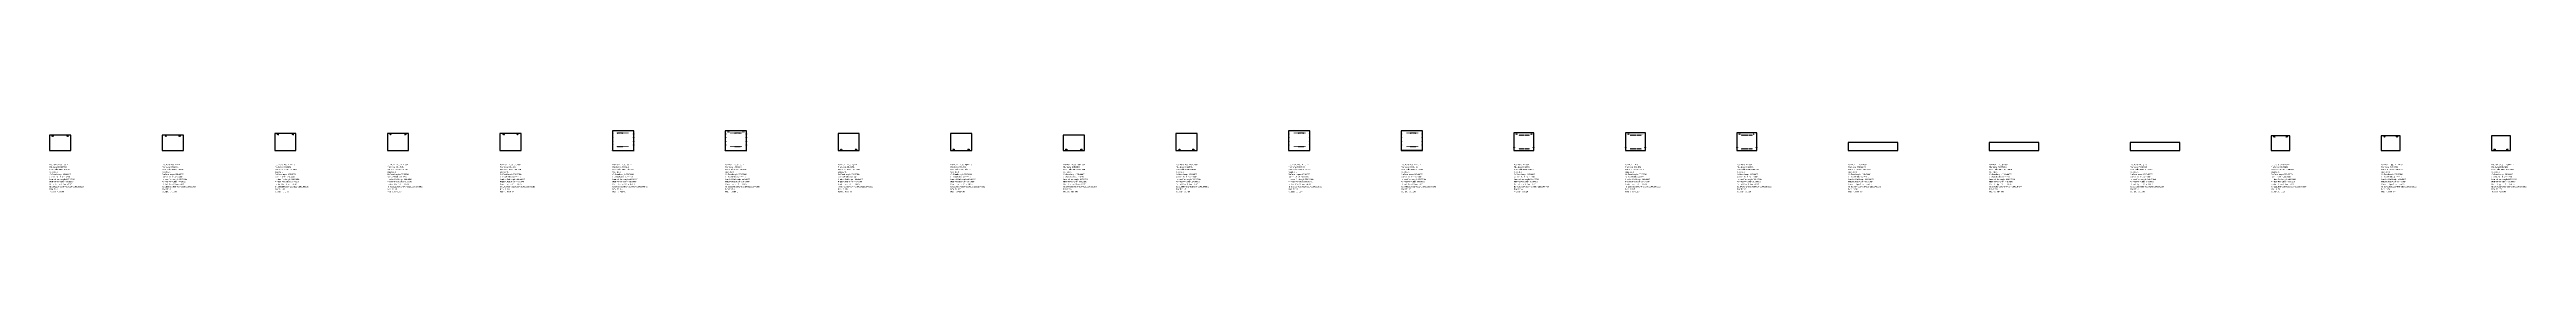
# Model space of a CAD drawing. Header units: inches. Extents: x 0 to 77089, y -1296 to 609.
import ezdxf

# ---------------------------------------------------------------- set-up
doc = ezdxf.new("R2010")
doc.units = ezdxf.units.IN
doc.header["$MEASUREMENT"] = 0
for name, color, linetype in [('BORDER_Z19P0RT1001', 7, 'Continuous'), ('HBORE_Z9P5', 4, 'Continuous'), ('NESTTEXT', 1, 'Continuous'), ('PLINEDIRECTION', 6, 'Continuous'), ('ROUTE_Z10P0LT1016', 7, 'Continuous'), ('ROUTE_Z10P0RT1016', 7, 'Continuous'), ('VBORE_Z11P0', 3, 'Continuous'), ('VBORE_Z12P0', 3, 'Continuous'), ('VBORE_Z2P0', 3, 'Continuous')]:
    doc.layers.add(name, color=color, linetype=linetype)
doc.styles.get("Standard").update_dxf_attribs({"font": 'arial.ttf'})

msp = doc.modelspace()

# ---------------------------------------------------------------- linework, layer by layer
at = {"layer": 'BORDER_Z19P0RT1001', "color": 2}
for points in [[(311.824, -15, -0.414213562), (326.824, 0), (659.998, 0), (659.998, 476.748), (0, 476.748), (0, 0), (333.174, 0, -0.414213562), (348.174, -15)], [(3816.622, -15, -0.414213562), (3831.622, 0), (4164.796, 0), (4164.796, 476.998), (3504.798, 476.998), (3504.798, 0), (3837.972, 0, -0.414213562), (3852.972, -15)], [(7321.42, -15, -0.414213562), (7336.42, 0), (7669.594, 0), (7669.594, 526.748), (7009.596, 526.748), (7009.596, 0), (7342.77, 0, -0.414213562), (7357.77, -15)], [(10826.218, -15, -0.414213562), (10841.218, 0), (11174.392, 0), (11174.392, 526.998), (10514.394, 526.998), (10514.394, 0), (10847.568, 0, -0.414213562), (10862.568, -15)], [(14331.016, -15, -0.414213562), (14346.016, 0), (14679.19, 0), (14679.19, 526.998), (14019.192, 526.998), (14019.192, 0), (14352.366, 0, -0.414213562), (14367.366, -15)], [(17837.315, -15, -0.414213562), (17852.315, 0), (18186.99, 0), (18186.99, 608.999), (17523.99, 608.999), (17523.99, 0), (17858.665, 0, -0.414213562), (17873.665, -15)], [(21345.115, -15, -0.414213562), (21360.115, 0), (21694.79, 0), (21694.79, 608.999), (21031.79, 608.999), (21031.79, 0), (21366.465, 0, -0.414213562), (21381.465, -15)], [(24851.414, -15, -0.414213562), (24866.414, 0), (25199.588, 0), (25199.588, 526.748), (24539.59, 526.748), (24539.59, 0), (24872.764, 0, -0.414213562), (24887.764, -15)], [(28356.212, -15, -0.414213562), (28371.212, 0), (28704.386, 0), (28704.386, 526.998), (28044.388, 526.998), (28044.388, 0), (28377.562, 0, -0.414213562), (28392.562, -15)], [(31861.01, -15, -0.414213562), (31876.01, 0), (32209.184, 0), (32209.184, 476.748), (31549.186, 476.748), (31549.186, 0), (31882.36, 0, -0.414213562), (31897.36, -15)], [(35365.808, -15, -0.414213562), (35380.808, 0), (35713.982, 0), (35713.982, 526.998), (35053.984, 526.998), (35053.984, 0), (35387.158, 0, -0.414213562), (35402.158, -15)], [(38872.107, -15, -0.414213562), (38887.107, 0), (39221.782, 0), (39221.782, 608.999), (38558.782, 608.999), (38558.782, 0), (38893.457, 0, -0.414213562), (38908.457, -15)], [(42379.907, -15, -0.414213562), (42394.907, 0), (42729.582, 0), (42729.582, 608.999), (42066.582, 608.999), (42066.582, 0), (42401.257, 0, -0.414213562), (42416.257, -15)], [(45868.707, -15, -0.414213562), (45883.707, 0), (46199.382, 0), (46199.382, 541.999), (45574.382, 541.999), (45574.382, 0), (45890.057, 0, -0.414213562), (45905.057, -15)], [(49338.507, -15, -0.414213562), (49353.507, 0), (49669.182, 0), (49669.182, 541.999), (49044.182, 541.999), (49044.182, 0), (49359.857, 0, -0.414213562), (49374.857, -15)], [(52808.307, -15, -0.414213562), (52823.307, 0), (53138.982, 0), (53138.982, 541.999), (52513.982, 541.999), (52513.982, 0), (52829.657, 0, -0.414213562), (52844.657, -15)], [(56736.106, -15, -0.414213562), (56751.106, 0), (57524.78, 0), (57524.78, 247.998), (55983.782, 247.998), (55983.782, 0), (56757.456, 0, -0.414213562), (56772.456, -15)], [(61121.904, -15, -0.414213562), (61136.904, 0), (61910.578, 0), (61910.578, 247.998), (60369.58, 247.998), (60369.58, 0), (61143.254, 0, -0.414213562), (61158.254, -15)], [(65507.702, -15, -0.414213562), (65522.702, 0), (66296.376, 0), (66296.376, 247.998), (64755.378, 247.998), (64755.378, 0), (65529.052, 0, -0.414213562), (65544.052, -15)], [(69416, -15, -0.414213562), (69431, 0), (69727.174, 0), (69727.174, 453.998), (69141.176, 453.998), (69141.176, 0), (69437.35, 0, -0.414213562), (69452.35, -15)], [(72846.798, -15, -0.414213562), (72861.798, 0), (73157.972, 0), (73157.972, 453.998), (72571.974, 453.998), (72571.974, 0), (72868.148, 0, -0.414213562), (72883.148, -15)], [(76277.596, -15, -0.414213562), (76292.596, 0), (76588.77, 0), (76588.77, 453.998), (76002.772, 453.998), (76002.772, 0), (76298.946, 0, -0.414213562), (76313.946, -15)]]:
    msp.add_lwpolyline(points, format="xyb", dxfattribs=at)
at = {"layer": 'HBORE_Z9P5', "color": 4}
for points in [[(45574.382, 445.999), (45594.382, 445.999), (45594.382, 437.999), (45574.382, 437.999), (45574.382, 445.999)], [(45574.382, 103.999), (45594.382, 103.999), (45594.382, 95.999), (45574.382, 95.999), (45574.382, 103.999)], [(46199.382, 437.999), (46179.382, 437.999), (46179.382, 445.999), (46199.382, 445.999), (46199.382, 437.999)], [(46199.382, 95.999), (46179.382, 95.999), (46179.382, 103.999), (46199.382, 103.999), (46199.382, 95.999)], [(49044.182, 445.999), (49064.182, 445.999), (49064.182, 437.999), (49044.182, 437.999), (49044.182, 445.999)], [(49044.182, 103.999), (49064.182, 103.999), (49064.182, 95.999), (49044.182, 95.999), (49044.182, 103.999)], [(49669.182, 437.999), (49649.182, 437.999), (49649.182, 445.999), (49669.182, 445.999), (49669.182, 437.999)], [(49669.182, 95.999), (49649.182, 95.999), (49649.182, 103.999), (49669.182, 103.999), (49669.182, 95.999)], [(52513.982, 445.999), (52533.982, 445.999), (52533.982, 437.999), (52513.982, 437.999), (52513.982, 445.999)], [(52513.982, 103.999), (52533.982, 103.999), (52533.982, 95.999), (52513.982, 95.999), (52513.982, 103.999)], [(53138.982, 437.999), (53118.982, 437.999), (53118.982, 445.999), (53138.982, 445.999), (53138.982, 437.999)], [(53138.982, 95.999), (53118.982, 95.999), (53118.982, 103.999), (53138.982, 103.999), (53138.982, 95.999)]]:
    msp.add_lwpolyline(points, close=True, dxfattribs=at)
at = {"layer": 'PLINEDIRECTION', "color": 6}
for points in [[(17518.99, -0.001), (17518.99, 6.349), (17544.39, 6.349), (17531.69, 9.524), (17531.69, 3.174), (17544.39, 6.349), (17531.69, 7.937), (17531.69, 4.762), (17544.39, 6.349)], [(21026.79, -0.001), (21026.79, 6.349), (21052.19, 6.349), (21039.49, 9.524), (21039.49, 3.174), (21052.19, 6.349), (21039.49, 7.937), (21039.49, 4.762), (21052.19, 6.349)], [(42734.582, -0.001), (42734.582, 6.349), (42709.182, 6.349), (42721.882, 3.174), (42721.882, 9.524), (42709.182, 6.349), (42721.882, 4.762), (42721.882, 7.937), (42709.182, 6.349)]]:
    msp.add_lwpolyline(points, dxfattribs=at)
at = {"layer": 'ROUTE_Z10P0LT1016', "color": 3}
for points in [[(17518.99, -0.001), (18191.99, -0.001)], [(21026.79, -0.001), (21699.79, -0.001)]]:
    msp.add_lwpolyline(points, dxfattribs=at)
at = {"layer": 'ROUTE_Z10P0RT1016', "color": 3}
msp.add_lwpolyline([(42734.582, -0.001), (42061.582, -0.001)], dxfattribs=at)
at = {"layer": 'VBORE_Z11P0', "color": 3}
for centre in [(17679.49, 538.999), (17679.49, 116.999), (17711.49, 538.999), (17711.49, 116.999), (17743.49, 538.999), (17743.49, 116.999), (17775.49, 538.999), (17775.49, 116.999), (17807.49, 538.999), (17807.49, 116.999), (17839.49, 538.999), (17839.49, 116.999), (17871.49, 538.999), (17871.49, 116.999), (17903.49, 538.999), (17903.49, 116.999), (17935.49, 538.999), (17935.49, 116.999), (17967.49, 538.999), (17967.49, 116.999), (17999.49, 538.999), (17999.49, 116.999), (21203.29, 538.999), (21203.29, 116.999), (21235.29, 538.999), (21235.29, 116.999), (21267.29, 538.999), (21267.29, 116.999), (21299.29, 538.999), (21299.29, 116.999), (21331.29, 538.999), (21331.29, 116.999), (21363.29, 538.999), (21363.29, 116.999), (21395.29, 538.999), (21395.29, 116.999), (21427.29, 538.999), (21427.29, 116.999), (21459.29, 538.999), (21459.29, 116.999), (21491.29, 538.999), (21491.29, 116.999), (21523.29, 538.999), (21523.29, 116.999), (38746.282, 538.999), (38746.282, 116.999), (38778.282, 538.999), (38778.282, 116.999), (38810.282, 538.999), (38810.282, 116.999), (38842.282, 538.999), (38842.282, 116.999), (38874.282, 538.999), (38874.282, 116.999), (38906.282, 538.999), (38906.282, 116.999), (38938.282, 538.999), (38938.282, 116.999), (38970.282, 538.999), (38970.282, 116.999), (39002.282, 538.999), (39002.282, 116.999), (39034.282, 538.999), (39034.282, 116.999), (39066.282, 538.999), (39066.282, 116.999), (42254.082, 538.999), (42254.082, 116.999), (42286.082, 538.999), (42286.082, 116.999), (42318.082, 538.999), (42318.082, 116.999), (42350.082, 538.999), (42350.082, 116.999), (42382.082, 538.999), (42382.082, 116.999), (42414.082, 538.999), (42414.082, 116.999), (42446.082, 538.999), (42446.082, 116.999), (42478.082, 538.999), (42478.082, 116.999), (42510.082, 538.999), (42510.082, 116.999), (42542.082, 538.999), (42542.082, 116.999), (42574.082, 538.999), (42574.082, 116.999), (45742.882, 471.999), (45742.882, 49.999), (45774.882, 471.999), (45774.882, 49.999), (45806.882, 471.999), (45806.882, 49.999), (45838.882, 471.999), (45838.882, 49.999), (45870.882, 471.999), (45870.882, 49.999), (45902.882, 471.999), (45902.882, 49.999), (45934.882, 471.999), (45934.882, 49.999), (45966.882, 471.999), (45966.882, 49.999), (45998.882, 471.999), (45998.882, 49.999), (46030.882, 471.999), (46030.882, 49.999), (46062.882, 471.999), (46062.882, 49.999), (49196.682, 471.999), (49196.682, 49.999), (49228.682, 471.999), (49228.682, 49.999), (49260.682, 471.999), (49260.682, 49.999), (49292.682, 471.999), (49292.682, 49.999), (49324.682, 471.999), (49324.682, 49.999), (49356.682, 471.999), (49356.682, 49.999), (49388.682, 471.999), (49388.682, 49.999), (49420.682, 471.999), (49420.682, 49.999), (49452.682, 471.999), (49452.682, 49.999), (49484.682, 471.999), (49484.682, 49.999), (49516.682, 471.999), (49516.682, 49.999), (52666.482, 471.999), (52666.482, 49.999), (52698.482, 471.999), (52698.482, 49.999), (52730.482, 471.999), (52730.482, 49.999), (52762.482, 471.999), (52762.482, 49.999), (52794.482, 471.999), (52794.482, 49.999), (52826.482, 471.999), (52826.482, 49.999), (52858.482, 471.999), (52858.482, 49.999), (52890.482, 471.999), (52890.482, 49.999), (52922.482, 471.999), (52922.482, 49.999), (52954.482, 471.999), (52954.482, 49.999), (52986.482, 471.999), (52986.482, 49.999)]:
    msp.add_circle(centre, 2.505, dxfattribs=at)
at = {"layer": 'VBORE_Z11P0', "color": 1}
for centre in [(45726.882, 471.999), (45726.882, 49.999), (45758.882, 471.999), (45758.882, 49.999), (45790.882, 471.999), (45790.882, 49.999), (45822.882, 471.999), (45822.882, 49.999), (45854.882, 471.999), (45854.882, 49.999), (45886.882, 471.999), (45886.882, 49.999), (45918.882, 471.999), (45918.882, 49.999), (45950.882, 471.999), (45950.882, 49.999), (45982.882, 471.999), (45982.882, 49.999), (46014.882, 471.999), (46014.882, 49.999), (46046.882, 471.999), (46046.882, 49.999), (49212.682, 471.999), (49212.682, 49.999), (49244.682, 471.999), (49244.682, 49.999), (49276.682, 471.999), (49276.682, 49.999), (49308.682, 471.999), (49308.682, 49.999), (49340.682, 471.999), (49340.682, 49.999), (49372.682, 471.999), (49372.682, 49.999), (49404.682, 471.999), (49404.682, 49.999), (49436.682, 471.999), (49436.682, 49.999), (49468.682, 471.999), (49468.682, 49.999), (49500.682, 471.999), (49500.682, 49.999), (49532.682, 471.999), (49532.682, 49.999), (52682.482, 471.999), (52682.482, 49.999), (52714.482, 471.999), (52714.482, 49.999), (52746.482, 471.999), (52746.482, 49.999), (52778.482, 471.999), (52778.482, 49.999), (52810.482, 471.999), (52810.482, 49.999), (52842.482, 471.999), (52842.482, 49.999), (52874.482, 471.999), (52874.482, 49.999), (52906.482, 471.999), (52906.482, 49.999), (52938.482, 471.999), (52938.482, 49.999), (52970.482, 471.999), (52970.482, 49.999), (53002.482, 471.999), (53002.482, 49.999)]:
    msp.add_circle(centre, 2.505, dxfattribs=at)
at = {"layer": 'VBORE_Z12P0', "color": 3}
for centre in [(17533.49, 508.999), (17533.49, 394.999), (17533.49, 280.999), (17533.49, 166.999), (18177.49, 508.999), (18177.49, 394.999), (18177.49, 280.999), (18177.49, 166.999), (21041.29, 508.999), (21041.29, 394.999), (21041.29, 280.999), (21041.29, 166.999), (21685.29, 508.999), (21685.29, 394.999), (21685.29, 280.999), (21685.29, 166.999), (38568.282, 508.999), (38568.282, 394.999), (38568.282, 280.999), (38568.282, 166.999), (39212.282, 508.999), (39212.282, 394.999), (39212.282, 280.999), (39212.282, 166.999), (42076.082, 508.999), (42076.082, 394.999), (42076.082, 280.999), (42076.082, 166.999), (42720.082, 508.999), (42720.082, 394.999), (42720.082, 280.999), (42720.082, 166.999)]:
    msp.add_circle(centre, 4, dxfattribs=at)
at = {"layer": 'VBORE_Z2P0', "color": 3}
for centre, radius in [((75.498, 444.748), 1.5), ((97.998, 454.248), 17.5), ((120.498, 444.748), 1.5), ((539.498, 444.748), 1.5), ((561.998, 454.248), 17.5), ((584.498, 444.748), 1.5), ((3596.296, 444.998), 1.5), ((3618.796, 454.498), 17.5), ((3641.296, 444.998), 1.5), ((4028.296, 444.998), 1.5), ((4050.796, 454.498), 17.5), ((4073.296, 444.998), 1.5), ((7085.094, 494.748), 1.5), ((7107.594, 504.248), 17.5), ((7130.094, 494.748), 1.5), ((7552.094, 494.748), 1.5), ((7574.594, 504.248), 17.5), ((7597.094, 494.748), 1.5), ((10589.892, 494.998), 1.5), ((10612.392, 504.498), 17.5), ((10634.892, 494.998), 1.5), ((11053.892, 494.998), 1.5), ((11076.392, 504.498), 17.5), ((11098.892, 494.998), 1.5), ((14110.69, 494.998), 1.5), ((14133.19, 504.498), 17.5), ((14155.69, 494.998), 1.5), ((14542.69, 494.998), 1.5), ((14565.19, 504.498), 17.5), ((14587.69, 494.998), 1.5), ((21113.79, 571.999), 1.5), ((21145.79, 571.999), 1.5), ((21577.79, 571.999), 1.5), ((21609.79, 571.999), 1.5), ((24615.088, 31.998), 1.5), ((24637.588, 22.498), 17.5), ((24660.088, 31.998), 1.5), ((25079.088, 31.998), 1.5), ((25101.588, 22.498), 17.5), ((25124.088, 31.998), 1.5), ((28119.886, 31.998), 1.5), ((28142.386, 22.498), 17.5), ((28164.886, 31.998), 1.5), ((28583.886, 31.998), 1.5), ((28606.386, 22.498), 17.5), ((28628.886, 31.998), 1.5), ((31624.684, 31.998), 1.5), ((31647.184, 22.498), 17.5), ((31669.684, 31.998), 1.5), ((32088.684, 31.998), 1.5), ((32111.184, 22.498), 17.5), ((32133.684, 31.998), 1.5), ((35145.482, 31.998), 1.5), ((35167.982, 22.498), 17.5), ((35190.482, 31.998), 1.5), ((35577.482, 31.998), 1.5), ((35599.982, 22.498), 17.5), ((35622.482, 31.998), 1.5), ((45656.382, 504.999), 1.5), ((45688.382, 504.999), 1.5), ((46088.382, 504.999), 1.5), ((46120.382, 504.999), 1.5), ((49110.182, 504.999), 1.5), ((49142.182, 504.999), 1.5), ((49574.182, 504.999), 1.5), ((49606.182, 504.999), 1.5), ((52579.982, 504.999), 1.5), ((52611.982, 504.999), 1.5), ((53043.982, 504.999), 1.5), ((53075.982, 504.999), 1.5), ((69216.674, 421.998), 1.5), ((69239.174, 431.498), 17.5), ((69261.674, 421.998), 1.5), ((69606.674, 421.998), 1.5), ((69629.174, 431.498), 17.5), ((69651.674, 421.998), 1.5), ((72647.472, 421.998), 1.5), ((72669.972, 431.498), 17.5), ((72692.472, 421.998), 1.5), ((73037.472, 421.998), 1.5), ((73059.972, 431.498), 17.5), ((73082.472, 421.998), 1.5), ((76078.27, 31.998), 1.5), ((76100.77, 22.498), 17.5), ((76123.27, 31.998), 1.5), ((76468.27, 31.998), 1.5), ((76490.77, 22.498), 17.5), ((76513.27, 31.998), 1.5)]:
    msp.add_circle(centre, radius, dxfattribs=at)
at = {"layer": 'VBORE_Z2P0', "color": 1}
for centre in [(45640.382, 504.999), (45672.382, 504.999), (46107.382, 504.999), (46139.382, 504.999), (49126.182, 504.999), (49158.182, 504.999), (49558.182, 504.999), (49590.182, 504.999), (52595.982, 504.999), (52627.982, 504.999), (53027.982, 504.999), (53059.982, 504.999)]:
    msp.add_circle(centre, 1.5, dxfattribs=at)

# ---------------------------------------------------------------- texts
at = {"layer": 'NESTTEXT', "color": 1}
for s, p in [('Quantity: 1', (0, -685.8)), ('CutPanelLength: 659.99800', (0, -762)), ('Part Name: Base Left Door', (0, -457.2)), ('File Name: 03IM3W01', (0, -533.4)), ('Face 6 File Name: 03IM3X01', (0, -609.6)), ('Quantity: 1', (3504.798, -685.8)), ('CutPanelLength: 659.99800', (3504.798, -762)), ('Part Name: Base Left Door', (3504.798, -457.2)), ('File Name: 03IM4801', (3504.798, -533.4)), ('Face 6 File Name: 03IM4901', (3504.798, -609.6)), ('Quantity: 1', (7009.596, -685.8)), ('CutPanelLength: 659.99800', (7009.596, -762)), ('Part Name: Base Left Door', (7009.596, -457.2)), ('File Name: 03ILN201', (7009.596, -533.4)), ('Face 6 File Name: 03ILN301', (7009.596, -609.6)), ('Quantity: 1', (10514.394, -685.8)), ('CutPanelLength: 659.99800', (10514.394, -762)), ('Part Name: Base Left Door', (10514.394, -457.2)), ('File Name: 03ILHW01', (10514.394, -533.4)), ('Face 6 File Name: 03ILHX01', (10514.394, -609.6)), ('Quantity: 1', (14019.192, -685.8)), ('CutPanelLength: 659.99800', (14019.192, -762)), ('Part Name: Base Left Door', (14019.192, -457.2)), ('File Name: 03ILIW01', (14019.192, -533.4)), ('Face 6 File Name: 03ILIX01', (14019.192, -609.6)), ('Quantity: 1', (17523.99, -685.8)), ('CutPanelLength: 663.00000', (17523.99, -762)), ('Part Name: Base Left FE', (17523.99, -457.2)), ('File Name: 4603ILLW', (17523.99, -533.4)), ('Face 6 File Name: 4603ILLX', (17523.99, -609.6)), ('Quantity: 1', (21031.79, -685.8)), ('CutPanelLength: 663.00000', (21031.79, -762)), ('Part Name: Base Left FE', (21031.79, -457.2)), ('File Name: 4603ILH2', (21031.79, -533.4)), ('Face 6 File Name: 4603ILH3', (21031.79, -609.6)), ('Quantity: 1', (24539.59, -685.8)), ('CutPanelLength: 659.99800', (24539.59, -762)), ('Part Name: Base Right Door', (24539.59, -457.2)), ('File Name: 03ILO201', (24539.59, -533.4)), ('Face 6 File Name: 03ILO301', (24539.59, -609.6)), ('Quantity: 1', (28044.388, -685.8)), ('CutPanelLength: 659.99800', (28044.388, -762)), ('Part Name: Base Right Door', (28044.388, -457.2)), ('File Name: 03ILI201', (28044.388, -533.4)), ('Face 6 File Name: 03ILI301', (28044.388, -609.6)), ('Quantity: 1', (31549.186, -685.8)), ('CutPanelLength: 659.99800', (31549.186, -762)), ('Part Name: Base Right Door', (31549.186, -457.2)), ('File Name: 03IM4201', (31549.186, -533.4)), ('Face 6 File Name: 03IM4301', (31549.186, -609.6)), ('Quantity: 1', (35053.984, -685.8)), ('CutPanelLength: 659.99800', (35053.984, -762)), ('Part Name: Base Right Door', (35053.984, -457.2)), ('File Name: 03ILMW01', (35053.984, -533.4)), ('Face 6 File Name: 03ILMX01', (35053.984, -609.6)), ('Quantity: 1', (38558.782, -685.8)), ('CutPanelLength: 663.00000', (38558.782, -762)), ('Part Name: Base Right FE', (38558.782, -457.2)), ('File Name: 4603IM38', (38558.782, -533.4)), ('Face 6 File Name: 4603IM39', (38558.782, -609.6)), ('Quantity: 1', (42066.582, -685.8)), ('CutPanelLength: 663.00000', (42066.582, -762)), ('Part Name: Base Right FE', (42066.582, -457.2)), ('File Name: 4603ILH8', (42066.582, -533.4)), ('Face 6 File Name: 4603ILH9', (42066.582, -609.6)), ('Quantity: 1', (45574.382, -685.8)), ('CutPanelLength: 625.00000', (45574.382, -762)), ('Part Name: Division', (45574.382, -457.2)), ('File Name: 03ILN801', (45574.382, -533.4)), ('Face 6 File Name: 03ILN901', (45574.382, -609.6)), ('Quantity: 1', (49044.182, -685.8)), ('CutPanelLength: 625.00000', (49044.182, -762)), ('Part Name: Division', (49044.182, -457.2)), ('File Name: 03ILIK01', (49044.182, -533.4)), ('Face 6 File Name: 03ILIL01', (49044.182, -609.6)), ('Quantity: 1', (52513.982, -685.8)), ('CutPanelLength: 625.00000', (52513.982, -762)), ('Part Name: Division', (52513.982, -457.2)), ('File Name: 03IM4E01', (52513.982, -533.4)), ('Face 6 File Name: 03IM4F01', (52513.982, -609.6)), ('Quantity: 1', (55983.782, -685.8)), ('CutPanelLength: 1540.99800', (55983.782, -762)), ('Part Name: Lift Up Door', (55983.782, -457.2)), ('File Name: 7603JGME', (55983.782, -533.4)), ('Face 6 File Name: 7603JGMF', (55983.782, -609.6)), ('Quantity: 1', (60369.58, -685.8)), ('CutPanelLength: 1540.99800', (60369.58, -762)), ('Part Name: Lift Up Door', (60369.58, -457.2)), ('File Name: 7603JGNQ', (60369.58, -533.4)), ('Face 6 File Name: 7603JGNR', (60369.58, -609.6)), ('Quantity: 1', (64755.378, -685.8)), ('CutPanelLength: 1540.99800', (64755.378, -762)), ('Part Name: Lift Up Door', (64755.378, -457.2)), ('File Name: 7603JGN2', (64755.378, -533.4)), ('Face 6 File Name: 7603JGN3', (64755.378, -609.6)), ('Quantity: 1', (69141.176, -685.8)), ('CutPanelLength: 585.99800', (69141.176, -762)), ('Part Name: Upper Left Door', (69141.176, -457.2)), ('File Name: 03IMBQ01', (69141.176, -533.4)), ('Face 6 File Name: 03IMBR01', (69141.176, -609.6)), ('Quantity: 1', (72571.974, -685.8)), ('CutPanelLength: 585.99800', (72571.974, -762)), ('Part Name: Upper Left Door', (72571.974, -457.2)), ('File Name: 03IM6801', (72571.974, -533.4)), ('Face 6 File Name: 03IM6901', (72571.974, -609.6)), ('Quantity: 1', (76002.772, -685.8)), ('CutPanelLength: 585.99800', (76002.772, -762)), ('Part Name: Upper Right Door', (76002.772, -457.2)), ('File Name: 03ILXQ01', (76002.772, -533.4)), ('Face 6 File Name: 03ILXR01', (76002.772, -609.6)), ('CutPanelWidth: 476.74800', (0, -838.2)), ('Finished Part Length: 660.00000', (0, -914.4)), ('Finished Part Width: 476.75000', (0, -990.6)), ('Product: Base 3 Door  BW 02', (0, -1066.8)), ('Row_ID: 30', (0, -1219.2)), ('Machine Point: 3M', (0, -1295.4)), ('ID: d24ba2f4-9275-472c-8ca7-1150c86e1c07', (0, -1143)), ('CutPanelWidth: 476.99800', (3504.798, -838.2)), ('Finished Part Length: 660.00000', (3504.798, -914.4)), ('Finished Part Width: 477.00000', (3504.798, -990.6)), ('Product: Base 3 Door  BW 02', (3504.798, -1066.8)), ('Row_ID: 28', (3504.798, -1219.2)), ('Machine Point: 3M', (3504.798, -1295.4)), ('ID: b3b654cf-8788-4a34-b51d-1150c86e9fe4', (3504.798, -1143)), ('CutPanelWidth: 526.74800', (7009.596, -838.2)), ('Finished Part Length: 660.00000', (7009.596, -914.4)), ('Finished Part Width: 526.75000', (7009.596, -990.6)), ('Product: Base 3 Door  RH 02', (7009.596, -1066.8)), ('Row_ID: 103', (7009.596, -1219.2)), ('Machine Point: 3M', (7009.596, -1295.4)), ('ID: bde0f19f-e522-4a3d-8aaa-1150c875cbdc', (7009.596, -1143)), ('CutPanelWidth: 526.99800', (10514.394, -838.2)), ('Finished Part Length: 660.00000', (10514.394, -914.4)), ('Finished Part Width: 527.00000', (10514.394, -990.6)), ('Product: Base 3 Door  LH 02', (10514.394, -1066.8)), ('Row_ID: 138', (10514.394, -1219.2)), ('Machine Point: 3M', (10514.394, -1295.4)), ('ID: 6dc81231-5933-4943-898a-1150c87785d9', (10514.394, -1143)), ('CutPanelWidth: 526.99800', (14019.192, -838.2)), ('Finished Part Length: 660.00000', (14019.192, -914.4)), ('Finished Part Width: 527.00000', (14019.192, -990.6)), ('Product: Base 3 Door  LH 02', (14019.192, -1066.8)), ('Row_ID: 136', (14019.192, -1219.2)), ('Machine Point: 3M', (14019.192, -1295.4)), ('ID: 21b79e9d-dd32-4e83-b41d-1150c87808b3', (14019.192, -1143)), ('CutPanelWidth: 608.99900', (17523.99, -838.2)), ('Finished Part Length: 663.00000', (17523.99, -914.4)), ('Finished Part Width: 609.00000', (17523.99, -990.6)), ('Product: Base 3 Door  RH 02', (17523.99, -1066.8)), ('Row_ID: 109', (17523.99, -1219.2)), ('Machine Point: 1', (17523.99, -1295.4)), ('ID: 14a2ec66-0042-43d6-9637-1150c875545d', (17523.99, -1143)), ('CutPanelWidth: 608.99900', (21031.79, -838.2)), ('Finished Part Length: 663.00000', (21031.79, -914.4)), ('Finished Part Width: 609.00000', (21031.79, -990.6)), ('Product: Base 3 Door  LH 02', (21031.79, -1066.8)), ('Row_ID: 143', (21031.79, -1219.2)), ('Machine Point: 1', (21031.79, -1295.4)), ('ID: 1b83e69d-966a-45f3-abfa-1150c8775866', (21031.79, -1143)), ('CutPanelWidth: 526.74800', (24539.59, -838.2)), ('Finished Part Length: 660.00000', (24539.59, -914.4)), ('Finished Part Width: 526.75000', (24539.59, -990.6)), ('Product: Base 3 Door  RH 02', (24539.59, -1066.8)), ('Row_ID: 102', (24539.59, -1219.2)), ('Machine Point: 3M', (24539.59, -1295.4)), ('ID: 8fc43d72-e7ae-44b1-b0e9-1150c8760351', (24539.59, -1143)), ('CutPanelWidth: 526.99800', (28044.388, -838.2)), ('Finished Part Length: 660.00000', (28044.388, -914.4)), ('Finished Part Width: 527.00000', (28044.388, -990.6)), ('Product: Base 3 Door  LH 02', (28044.388, -1066.8)), ('Row_ID: 137', (28044.388, -1219.2)), ('Machine Point: 3M', (28044.388, -1295.4)), ('ID: a2c9f148-8259-465b-bad1-1150c877c9ac', (28044.388, -1143)), ('CutPanelWidth: 476.74800', (31549.186, -838.2)), ('Finished Part Length: 660.00000', (31549.186, -914.4)), ('Finished Part Width: 476.75000', (31549.186, -990.6)), ('Product: Base 3 Door  BW 02', (31549.186, -1066.8)), ('Row_ID: 29', (31549.186, -1219.2)), ('Machine Point: 3M', (31549.186, -1295.4)), ('ID: 64a0f82d-149a-4614-8fea-1150c86e5ff5', (31549.186, -1143)), ('CutPanelWidth: 526.99800', (35053.984, -838.2)), ('Finished Part Length: 660.00000', (35053.984, -914.4)), ('Finished Part Width: 527.00000', (35053.984, -990.6)), ('Product: Base 3 Door  RH 02', (35053.984, -1066.8)), ('Row_ID: 104', (35053.984, -1219.2)), ('Machine Point: 3M', (35053.984, -1295.4)), ('ID: 01ad08ff-cfe1-492b-8a4f-1150c87585bc', (35053.984, -1143)), ('CutPanelWidth: 608.99900', (38558.782, -838.2)), ('Finished Part Length: 663.00000', (38558.782, -914.4)), ('Finished Part Width: 609.00000', (38558.782, -990.6)), ('Product: Base 3 Door  BW 02', (38558.782, -1066.8)), ('Row_ID: 34', (38558.782, -1219.2)), ('Machine Point: 2M', (38558.782, -1295.4)), ('ID: 2f29fd3f-4ebc-4dab-9513-1150c86def9e', (38558.782, -1143)), ('CutPanelWidth: 608.99900', (42066.582, -838.2)), ('Finished Part Length: 663.00000', (42066.582, -914.4)), ('Finished Part Width: 609.00000', (42066.582, -990.6)), ('Product: Base 3 Door  LH 02', (42066.582, -1066.8)), ('Row_ID: 142', (42066.582, -1219.2)), ('Machine Point: 2M', (42066.582, -1295.4)), ('ID: aa66962a-c8cb-461a-bea6-1150c87758e5', (42066.582, -1143)), ('CutPanelWidth: 541.99900', (45574.382, -838.2)), ('Finished Part Length: 625.00000', (45574.382, -914.4)), ('Finished Part Width: 542.00000', (45574.382, -990.6)), ('Product: Base 3 Door  RH 02', (45574.382, -1066.8)), ('Row_ID: 99', (45574.382, -1219.2)), ('Machine Point: 2M', (45574.382, -1295.4)), ('ID: 75c1daa5-6421-442d-9b5b-1150c8764780', (45574.382, -1143)), ('CutPanelWidth: 541.99900', (49044.182, -838.2)), ('Finished Part Length: 625.00000', (49044.182, -914.4)), ('Finished Part Width: 542.00000', (49044.182, -990.6)), ('Product: Base 3 Door  LH 02', (49044.182, -1066.8)), ('Row_ID: 135', (49044.182, -1219.2)), ('Machine Point: 2M', (49044.182, -1295.4)), ('ID: 185a75c8-6962-444a-b77c-1150c8783e5e', (49044.182, -1143)), ('CutPanelWidth: 541.99900', (52513.982, -838.2)), ('Finished Part Length: 625.00000', (52513.982, -914.4)), ('Finished Part Width: 542.00000', (52513.982, -990.6)), ('Product: Base 3 Door  BW 02', (52513.982, -1066.8)), ('Row_ID: 25', (52513.982, -1219.2)), ('Machine Point: 2M', (52513.982, -1295.4)), ('ID: c57c4e41-4241-4855-b14f-1150c86eeb85', (52513.982, -1143)), ('CutPanelWidth: 247.99800', (55983.782, -838.2)), ('Finished Part Length: 1541.00000', (55983.782, -914.4)), ('Finished Part Width: 248.00000', (55983.782, -990.6)), ('Product: Upper 1 Door  BW 07', (55983.782, -1066.8)), ('Row_ID: 60', (55983.782, -1219.2)), ('Machine Point: 3M', (55983.782, -1295.4)), ('ID: 9abff3f7-1fed-4c40-8cf8-1150c871eb73', (55983.782, -1143)), ('CutPanelWidth: 247.99800', (60369.58, -838.2)), ('Finished Part Length: 1541.00000', (60369.58, -914.4)), ('Finished Part Width: 248.00000', (60369.58, -990.6)), ('Product: Upper 1 Door  LH 07', (60369.58, -1066.8)), ('Row_ID: 82', (60369.58, -1219.2)), ('Machine Point: 3M', (60369.58, -1295.4)), ('ID: 6a417fdf-120d-4745-b9f4-1150c874977f', (60369.58, -1143)), ('CutPanelWidth: 247.99800', (64755.378, -838.2)), ('Finished Part Length: 1541.00000', (64755.378, -914.4)), ('Finished Part Width: 248.00000', (64755.378, -990.6)), ('Product: Upper 1 Door  RH 07', (64755.378, -1066.8)), ('Row_ID: 68', (64755.378, -1219.2)), ('Machine Point: 3M', (64755.378, -1295.4)), ('ID: 9fea108c-7b9e-41c5-9168-1150c872dfd4', (64755.378, -1143)), ('CutPanelWidth: 453.99800', (69141.176, -838.2)), ('Finished Part Length: 586.00000', (69141.176, -914.4)), ('Finished Part Width: 454.00000', (69141.176, -990.6)), ('Product: Upper 1 Door  LH 06', (69141.176, -1066.8)), ('Row_ID: 75', (69141.176, -1219.2)), ('Machine Point: 3M', (69141.176, -1295.4)), ('ID: 811cd175-ee86-408a-9b14-1150c873a927', (69141.176, -1143)), ('CutPanelWidth: 453.99800', (72571.974, -838.2)), ('Finished Part Length: 586.00000', (72571.974, -914.4)), ('Finished Part Width: 454.00000', (72571.974, -990.6)), ('Product: Upper 1 Door  BW 06', (72571.974, -1066.8)), ('Row_ID: 53', (72571.974, -1219.2)), ('Machine Point: 3M', (72571.974, -1295.4)), ('ID: 9279b351-c2eb-4665-92b3-1150c8710c9c', (72571.974, -1143)), ('CutPanelWidth: 453.99800', (76002.772, -838.2)), ('Finished Part Length: 586.00000', (76002.772, -914.4)), ('Finished Part Width: 454.00000', (76002.772, -990.6)), ('Product: Upper 1 Door  RH 06', (76002.772, -1066.8)), ('Row_ID: 174', (76002.772, -1219.2)), ('Machine Point: 3M', (76002.772, -1295.4)), ('ID: c936e6cb-0403-4c78-9720-1150c87ab0b3', (76002.772, -1143))]:
    msp.add_text(s, height=38.1, dxfattribs=at).set_placement(p)
at = {"layer": 'PLINEDIRECTION', "color": 6}
for p in [(17518.99, -19.001), (21026.79, -19.001), (42734.582, -19.001)]:
    msp.add_text('10', height=12.7, dxfattribs=at).set_placement(p)

doc.saveas('drawing.dxf')
